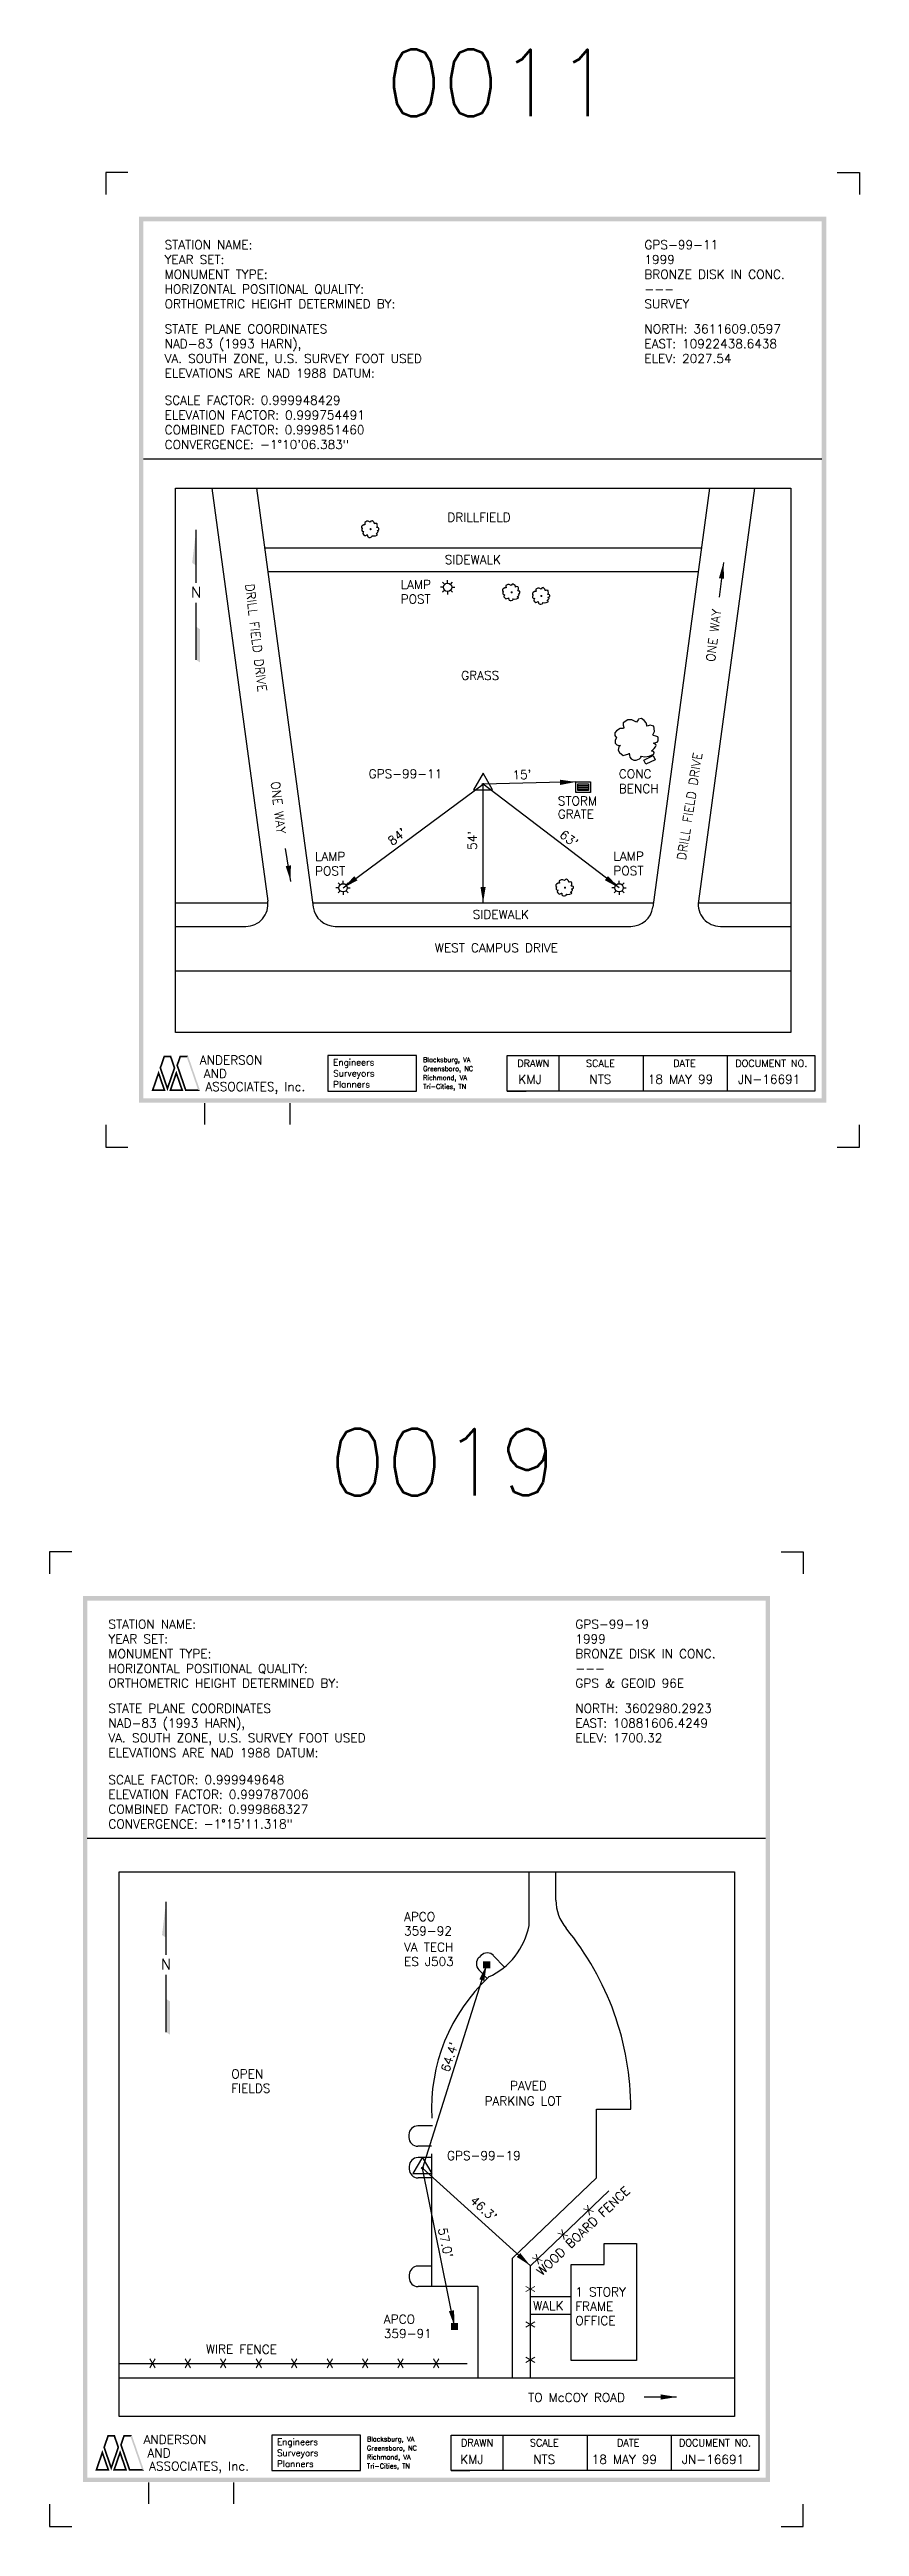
# Model space of a CAD drawing. Extents: x 8 to 108, y -27 to 17.
# Drawn here: x 33.85 to 42.98, y -26.92 to 1.04 of the extents above; entities that cross this region are included whole.
import ezdxf
from ezdxf.enums import TextEntityAlignment as Align

# ---------------------------------------------------------------- set-up
doc = ezdxf.new("R2010")
doc.units = 0
doc.header["$LTSCALE"] = 0.5
doc.header["$MEASUREMENT"] = 0
doc.linetypes.add('CENTER2', pattern=[1.125, 0.75, -0.125, 0.125, -0.125])
doc.layers.get('0').update_dxf_attribs({"linetype": 'CONTINUOUS'})
for name, color, linetype in [('BLDG', 2, 'CONTINUOUS'), ('DWGINFO', 7, 'CONTINUOUS'), ('FENCE', 4, 'CONTINUOUS'), ('MISC', 7, 'CONTINUOUS'), ('MON', 6, 'CONTINUOUS'), ('N-ARROW', 7, 'CONTINUOUS'), ('ROAD', 1, 'CONTINUOUS'), ('SHT1', 1, 'CONTINUOUS'), ('SHT7', 7, 'CONTINUOUS'), ('SHTTRIM', 7, 'CONTINUOUS'), ('TXT1', 1, 'CONTINUOUS'), ('TXT2', 2, 'CONTINUOUS'), ('TXT7', 7, 'CONTINUOUS'), ('UTIL', 7, 'CONTINUOUS')]:
    doc.layers.add(name, color=color, linetype=linetype)
doc.styles.add('SHT', font='romans.shx')
doc.styles.get("Standard").update_dxf_attribs({"font": 'ROMANS'})
doc.dimstyles.get("Standard").update_dxf_attribs({"dimtxt": 0.18, "dimasz": 0.18, "dimexe": 0.18, "dimexo": 0.0625, "dimgap": 0.09, "dimtad": 0, "dimtih": 1, "dimtoh": 1, "dimdec": 4, "dimzin": 0, "dimtxsty": 'STANDARD', "dimcen": 0.09, "dimazin": 3, "dimtfac": 1, "dimtdec": 4, "dimtofl": 0, "dimtmove": 0, "dimatfit": 3, "dimtolj": 1, "dimtzin": 0})

msp = doc.modelspace()

# ---------------------------------------------------------------- texts
at = {"layer": 'FENCE', "linetype": 'CONTINUOUS'}
for rotation, p in [(43.7363, (39.924, -23.348)), (43.7363, (39.635, -23.624)), (43.7363, (39.346, -23.901)), (90, (39.268, -24.239)), (90, (39.268, -24.639)), (90, (39.268, -25.039))]:
    msp.add_text('X', height=0.1, rotation=rotation, dxfattribs=at).set_placement(p, align=Align.MIDDLE)
for p in [(35.005, -25.079), (35.405, -25.079), (35.805, -25.079), (36.205, -25.079), (36.605, -25.079), (37.005, -25.079), (37.405, -25.079), (37.805, -25.079), (38.205, -25.079)]:
    msp.add_text('X', height=0.1, dxfattribs=at).set_placement(p, align=Align.MIDDLE)
at = {"layer": 'MON'}
for s, p in [('GPS-99-11', (37.444, -7.188)), ('GPS-99-19', (38.328, -22.784))]:
    msp.add_text(s, height=0.1, dxfattribs=at).set_placement(p)
at = {"layer": 'MON', "linetype": 'CONTINUOUS'}
for s, rotation, p in [("15'", 2.1457, (39.068, -7.202)), ("84'", 37.9798, (37.711, -7.953)), ("54'", 89.8092, (38.664, -7.998)), ("63'", 322.2997, (39.588, -7.843)), ("64.4'", 71.8649, (38.351, -21.8)), ("46.3'", 317.8896, (38.579, -23.253)), ("57.0'", 282.3293, (38.226, -23.559))]:
    msp.add_text(s, height=0.1, rotation=rotation, dxfattribs=at).set_placement(p)
at = {"layer": 'SHT1', "style": 'SHT'}
for s, p in [('ANDERSON', (35.54, -10.419)), (' AND', (35.515, -10.571)), ('  ASSOCIATES, Inc.', (35.465, -10.719)), ('ANDERSON', (34.906, -25.988)), (' AND', (34.881, -26.139)), ('  ASSOCIATES, Inc.', (34.831, -26.288))]:
    msp.add_text(s, height=0.1, dxfattribs=at).set_placement(p)
at = {"layer": 'SHT7', "color": 7, "style": 'SHT'}
for s, p in [('Blacksburg, VA', (38.059, -10.392)), ('Greensboro, NC', (38.059, -10.493)), ('Richmond, VA', (38.059, -10.594)), ('Tri-Cities, TN', (38.059, -10.695)), ('Blacksburg, VA', (37.425, -25.96)), ('Tri-Cities, TN', (37.425, -26.264)), ('Greensboro, NC', (37.425, -26.062)), ('Richmond, VA', (37.425, -26.163))]:
    msp.add_text(s, height=0.05369, dxfattribs=at).set_placement(p)
at = {"layer": 'SHT7', "style": 'SHT'}
for s, p in [('Surveyors', (37.045, -10.555)), ('Engineers', (37.045, -10.431)), ('Planners', (37.045, -10.679)), ('Engineers', (36.411, -26)), ('Surveyors', (36.411, -26.124)), ('Planners', (36.411, -26.248))]:
    msp.add_text(s, height=0.072, dxfattribs=at).set_placement(p)
for s, p in [('DRAWN', (39.302, -10.446)), ('SCALE', (40.059, -10.446)), ('DATE', (41.006, -10.446)), ('DOCUMENT NO.', (41.985, -10.446)), ('DRAWN', (38.668, -26.015)), ('SCALE', (39.425, -26.015)), ('DATE', (40.372, -26.015)), ('DOCUMENT NO.', (41.351, -26.015))]:
    msp.add_text(s, height=0.08, dxfattribs=at).set_placement(p, align=Align.CENTER)
at = {"layer": 'TXT1'}
for s, p in [('STATION NAME:', (35.143, -1.217)), ('GPS-99-11', (40.555, -1.217)), ('YEAR SET:', (35.143, -1.384)), ('1999', (40.555, -1.384)), ('MONUMENT TYPE:', (35.143, -1.551)), ('HORIZONTAL POSITIONAL QUALITY:', (35.143, -1.717)), ('BRONZE DISK IN CONC.', (40.555, -1.551)), ('---', (40.555, -1.717)), ('ORTHOMETRIC HEIGHT DETERMINED BY:', (35.143, -1.884)), ('SURVEY', (40.555, -1.884)), ('STATE PLANE COORDINATES', (35.143, -2.167)), ('NAD-83 (1993 HARN), ', (35.143, -2.334)), ('NORTH: 3611609.0597', (40.555, -2.167)), ('EAST: 10922438.6438', (40.555, -2.334)), ('VA. SOUTH ZONE, U.S. SURVEY FOOT USED', (35.143, -2.501)), ('ELEV: 2027.54', (40.555, -2.501)), ('ELEVATIONS ARE NAD 1988 DATUM:', (35.143, -2.667)), ('SCALE FACTOR: 0.999948429', (35.143, -2.972)), ('ELEVATION FACTOR: 0.999754491', (35.143, -3.139)), ('COMBINED FACTOR: 0.999851460', (35.143, -3.305)), ('CONVERGENCE: -1%%d10\'06.383"', (35.143, -3.472)), ('KMJ', (39.134, -10.636)), ('NTS', (39.933, -10.636)), ('18 MAY 99', (40.593, -10.636)), ('JN-16691', (41.61, -10.636)), ('STATION NAME:', (34.509, -16.786)), ('GPS-99-19', (39.776, -16.786)), ('YEAR SET:', (34.509, -16.952)), ('MONUMENT TYPE:', (34.509, -17.119)), ('BRONZE DISK IN CONC.', (39.776, -17.119)), ('1999', (39.776, -16.952)), ('HORIZONTAL POSITIONAL QUALITY:', (34.509, -17.286)), ('---', (39.776, -17.286)), ('ORTHOMETRIC HEIGHT DETERMINED BY:', (34.509, -17.452)), ('GPS & GEOID 96E', (39.776, -17.452)), ('STATE PLANE COORDINATES', (34.509, -17.736)), ('NAD-83 (1993 HARN), ', (34.509, -17.902)), ('NORTH: 3602980.2923', (39.776, -17.736)), ('EAST: 10881606.4249', (39.776, -17.902)), ('VA. SOUTH ZONE, U.S. SURVEY FOOT USED', (34.509, -18.069)), ('ELEVATIONS ARE NAD 1988 DATUM:', (34.509, -18.236)), ('ELEV: 1700.32', (39.776, -18.069)), ('SCALE FACTOR: 0.999949648', (34.509, -18.541)), ('ELEVATION FACTOR: 0.999787006', (34.509, -18.707)), ('COMBINED FACTOR: 0.999868327', (34.509, -18.874)), ('CONVERGENCE: -1%%d15\'11.318"', (34.509, -19.041)), ('KMJ', (38.477, -26.212)), ('NTS', (39.3, -26.212)), ('18 MAY 99', (39.96, -26.212)), ('JN-16691', (40.977, -26.212))]:
    msp.add_text(s, height=0.1, dxfattribs=at).set_placement(p)
at = {"layer": 'TXT1', "linetype": 'CONTINUOUS'}
for rotation, p in [(83.0681, (41.348, -5.878)), (276.5551, (36.342, -7.23))]:
    msp.add_text('ONE WAY', height=0.1, rotation=rotation, dxfattribs=at).set_placement(p)
for s, p in [('PARKING LOT', (38.751, -22.167)), ('PAVED', (39.038, -21.994)), ('TO McCOY ROAD', (39.243, -25.513))]:
    msp.add_text(s, height=0.1, dxfattribs=at).set_placement(p)
at = {"layer": 'TXT2'}
for s, p in [('0011', (37.632, 0.286)), ('0019', (36.998, -15.282))]:
    msp.add_text(s, height=0.75, dxfattribs=at).set_placement(p)
at = {"layer": 'TXT2', "linetype": 'CONTINUOUS'}
for rotation, p in [(276.7453, (36.053, -4.999)), (81.1678, (41.019, -8.118))]:
    msp.add_text('DRILL FIELD DRIVE', height=0.1, rotation=rotation, dxfattribs=at).set_placement(p)
for s, p in [('WEST CAMPUS DRIVE', (38.191, -9.152)), ('1 STORY', (39.775, -24.322)), ('OFFICE', (39.775, -24.646)), ('FRAME', (39.775, -24.484))]:
    msp.add_text(s, height=0.1, dxfattribs=at).set_placement(p)
at = {"layer": 'TXT7', "linetype": 'CONTINUOUS'}
for s, p in [('DRILLFIELD', (38.331, -4.293)), ('SIDEWALK', (38.303, -4.771)), ('LAMP', (37.805, -5.052)), ('POST', (37.805, -5.216)), ('GRASS', (38.488, -6.078)), ('CONC', (40.266, -7.189)), ('BENCH', (40.266, -7.355)), ('STORM', (39.578, -7.494)), ('GRATE', (39.578, -7.643)), ('LAMP', (36.84, -8.121)), ('LAMP', (40.205, -8.118)), ('POST', (36.84, -8.285)), ('POST', (40.205, -8.282)), ('SIDEWALK', (38.619, -8.776)), ('APCO', (37.843, -20.086)), ('VA TECH', (37.843, -20.431)), ('359-92', (37.843, -20.248)), ('ES J503', (37.843, -20.593)), ('OPEN', (35.895, -21.862)), ('FIELDS', (35.895, -22.024)), ('APCO', (37.616, -24.63)), ('359-91', (37.616, -24.792))]:
    msp.add_text(s, height=0.1, dxfattribs=at).set_placement(p)
for s, rotation, p in [('WOOD BOARD FENCE', 43.5366, (39.397, -24.097)), ('WALK', 359.7559, (39.299, -24.476)), ('WIRE FENCE', 359.7559, (35.609, -24.967))]:
    msp.add_text(s, height=0.1, rotation=rotation, dxfattribs=at).set_placement(p)

# ---------------------------------------------------------------- blocks, each defined once
blk = doc.blocks.new('DWGINFO')
for p, q in [((2.602, 1.704), (2.602, 2.004)), ((3.802, 1.704), (3.802, 2.004))]:
    blk.add_line(p, q)
at = {"flags": 2}
blk.add_attdef('DWGNAME', text='', height=0.1, dxfattribs=at).set_placement((2.502, 1.804), align=Align.RIGHT)
blk.add_attdef('DWGEDITDATE', text='', height=0.1, dxfattribs=at).set_placement((3.202, 1.804), align=Align.CENTER)
blk.add_attdef('DWGBY', (3.902, 1.804), '', height=0.1, dxfattribs=at)
blk = doc.blocks.new('NEWLOGOSOLID', base_point=(1, 1))
for points in [[(1, 1), (1.066356, 1.0475), (1.2, 1.580842), (1.2, 1.435632)], [(1.2, 1.580842), (1.2, 1.435632), (1.4, 1), (1.333644, 1.0475)], [(1.225, 1.653447), (1.275, 1.653447), (1.344328, 2), (1.377972, 1.9525)], [(1.45, 1), (1.45, 1.145211), (1.225, 1.653447), (1.275, 1.653447)], [(1.344328, 2), (1.377972, 1.9525), (1.555672, 2), (1.522028, 1.9525)], [(1.675, 1.653447), (1.625, 1.653447), (1.45, 1), (1.45, 1.145211)], [(1.5, 1), (1.566356, 1.0475), (1.7, 1.580842), (1.7, 1.435632)], [(1.555672, 2), (1.522028, 1.9525), (1.675, 1.653447), (1.625, 1.653447)], [(1.7, 1.726053), (1.75, 1.726053), (1.794328, 2), (1.827972, 1.9525)], [(1.95, 1), (1.983644, 1.0475), (1.7, 1.726053), (1.75, 1.726053)], [(1.7, 1.580842), (1.7, 1.435632), (1.9, 1), (1.833644, 1.0475)], [(1.794328, 2), (1.827972, 1.9525), (2.030672, 2), (1.997028, 1.9525)], [(2.030672, 2), (1.997028, 1.9525), (2.375, 1), (2.308644, 1.0475)], [(1.4, 1), (1.333644, 1.0475), (1, 1), (1.066356, 1.0475)], [(1.9, 1), (1.833644, 1.0475), (1.5, 1), (1.566356, 1.0475)], [(2.375, 1), (2.308644, 1.0475), (1.95, 1), (1.983644, 1.0475)]]:
    blk.add_solid(points)
blk = doc.blocks.new('SP-HORIZ')
blk.add_lwpolyline([(0, 0.062), (-0.054, -0.031), (0.054, -0.031)], close=True)
at = {"const_width": 0.005}
blk.add_lwpolyline([(-0.002, 0, 1), (0.002, 0, 1)], format="xyb", close=True, dxfattribs=at)
blk.add_circle((0, 0), 0.005)
blk = doc.blocks.new('SP-PPOLE')
blk.add_solid([(-0.04, -0.04), (-0.04, 0.04), (0.04, -0.04), (0.04, 0.04)])
blk = doc.blocks.new('N-ARROW')
for p, q in [((0, 0.14), (0, 0.94)), ((0, -1.02), (0, -0.16))]:
    blk.add_line(p, q)
for points in [[(0, 0.4), (-0.06, 0.44), (0, 0.94)], [(0, -1.02), (0.06, -1.06), (0, -0.52), (0.06, -0.56)]]:
    blk.add_solid(points)
blk.add_text('N', height=0.16).set_placement((0, 0), align=Align.MIDDLE)
blk = doc.blocks.new('SP-LIGHT')
for p, q in [((-0.046875, 0), (-0.08, 0)), ((-0.033308, 0.033308), (-0.056731, 0.056731)), ((0, 0.047105), (0, 0.08023)), ((0.033146, 0.033146), (0.056569, 0.056569)), ((0.046875, 0), (0.08, 0)), ((-0.033146, -0.033146), (-0.056569, -0.056569)), ((0, -0.046875), (0, -0.08)), ((0.033146, -0.033146), (0.056569, -0.056569))]:
    blk.add_line(p, q)
blk.add_circle((0, 0), 0.046875)

# ---------------------------------------------------------------- linework, layer by layer
at = {"color": 4}
for points in [[(37.463, -4.299), (37.44, -4.288), (37.424, -4.288), (37.402, -4.301), (37.402, -4.312), (37.405, -4.322), (37.403, -4.328), (37.389, -4.328), (37.372, -4.338), (37.365, -4.346), (37.365, -4.359), (37.372, -4.37), (37.372, -4.37), (37.367, -4.38), (37.367, -4.394), (37.374, -4.402), (37.383, -4.404), (37.391, -4.404), (37.383, -4.41), (37.379, -4.425), (37.385, -4.436), (37.402, -4.449), (37.413, -4.447), (37.428, -4.441), (37.429, -4.439), (37.433, -4.457), (37.439, -4.465), (37.45, -4.47), (37.461, -4.47), (37.476, -4.465), (37.483, -4.457), (37.481, -4.452), (37.483, -4.452), (37.5, -4.454), (37.52, -4.452), (37.54, -4.444), (37.542, -4.436), (37.539, -4.431), (37.529, -4.428), (37.531, -4.428), (37.542, -4.417), (37.548, -4.41), (37.551, -4.404), (37.55, -4.399), (37.544, -4.396), (37.539, -4.394), (37.555, -4.388), (37.561, -4.383), (37.561, -4.37), (37.559, -4.365), (37.55, -4.362), (37.539, -4.359), (37.537, -4.357), (37.544, -4.341), (37.542, -4.328), (37.54, -4.317), (37.535, -4.314), (37.524, -4.312), (37.514, -4.314), (37.509, -4.317), (37.509, -4.317), (37.509, -4.312), (37.505, -4.301), (37.496, -4.291), (37.485, -4.283), (37.472, -4.285), (37.47, -4.288)], [(39.053, -5.012), (39.031, -5.001), (39.015, -5.001), (38.992, -5.014), (38.992, -5.025), (38.996, -5.036), (38.994, -5.041), (38.979, -5.041), (38.963, -5.051), (38.955, -5.059), (38.955, -5.073), (38.963, -5.083), (38.963, -5.083), (38.957, -5.094), (38.957, -5.107), (38.965, -5.115), (38.974, -5.118), (38.981, -5.118), (38.974, -5.123), (38.97, -5.139), (38.976, -5.149), (38.992, -5.162), (39.003, -5.16), (39.018, -5.155), (39.02, -5.152), (39.024, -5.17), (39.029, -5.178), (39.04, -5.184), (39.052, -5.184), (39.066, -5.178), (39.074, -5.17), (39.072, -5.165), (39.074, -5.165), (39.09, -5.168), (39.111, -5.165), (39.131, -5.157), (39.133, -5.149), (39.129, -5.144), (39.12, -5.141), (39.122, -5.141), (39.133, -5.131), (39.138, -5.123), (39.142, -5.118), (39.14, -5.112), (39.135, -5.11), (39.129, -5.107), (39.146, -5.102), (39.151, -5.096), (39.151, -5.083), (39.15, -5.078), (39.14, -5.075), (39.129, -5.073), (39.127, -5.07), (39.135, -5.054), (39.133, -5.041), (39.131, -5.03), (39.126, -5.028), (39.114, -5.025), (39.105, -5.028), (39.1, -5.03), (39.1, -5.03), (39.1, -5.025), (39.096, -5.014), (39.087, -5.004), (39.076, -4.996), (39.063, -4.999), (39.061, -5.001)], [(39.39, -5.053), (39.368, -5.042), (39.351, -5.042), (39.329, -5.055), (39.329, -5.066), (39.333, -5.076), (39.331, -5.082), (39.316, -5.082), (39.299, -5.092), (39.292, -5.1), (39.292, -5.113), (39.299, -5.124), (39.299, -5.124), (39.294, -5.135), (39.294, -5.148), (39.301, -5.156), (39.31, -5.158), (39.318, -5.158), (39.31, -5.164), (39.307, -5.179), (39.312, -5.19), (39.329, -5.203), (39.34, -5.201), (39.355, -5.195), (39.357, -5.193), (39.36, -5.211), (39.366, -5.219), (39.377, -5.224), (39.388, -5.224), (39.403, -5.219), (39.41, -5.211), (39.408, -5.206), (39.41, -5.206), (39.427, -5.209), (39.447, -5.206), (39.468, -5.198), (39.469, -5.19), (39.466, -5.185), (39.456, -5.182), (39.458, -5.182), (39.469, -5.172), (39.475, -5.164), (39.479, -5.158), (39.477, -5.153), (39.471, -5.15), (39.466, -5.148), (39.482, -5.142), (39.488, -5.137), (39.488, -5.124), (39.486, -5.119), (39.477, -5.116), (39.466, -5.113), (39.464, -5.111), (39.471, -5.095), (39.469, -5.082), (39.468, -5.071), (39.462, -5.068), (39.451, -5.066), (39.442, -5.068), (39.436, -5.071), (39.436, -5.071), (39.436, -5.066), (39.432, -5.055), (39.423, -5.045), (39.412, -5.037), (39.399, -5.039), (39.397, -5.042)], [(40.466, -6.555), (40.411, -6.529), (40.369, -6.529), (40.314, -6.562), (40.314, -6.588), (40.323, -6.614), (40.318, -6.628), (40.281, -6.628), (40.24, -6.654), (40.221, -6.674), (40.221, -6.707), (40.24, -6.733), (40.24, -6.733), (40.226, -6.76), (40.226, -6.793), (40.244, -6.813), (40.267, -6.819), (40.286, -6.819), (40.267, -6.832), (40.258, -6.872), (40.272, -6.899), (40.314, -6.932), (40.341, -6.925), (40.378, -6.912), (40.383, -6.905), (40.392, -6.951), (40.406, -6.971), (40.434, -6.984), (40.462, -6.984), (40.499, -6.971), (40.517, -6.951), (40.513, -6.938), (40.517, -6.938), (40.559, -6.945), (40.61, -6.938), (40.661, -6.918), (40.665, -6.899), (40.656, -6.885), (40.633, -6.879), (40.637, -6.879), (40.665, -6.852), (40.679, -6.832), (40.688, -6.819), (40.684, -6.806), (40.67, -6.799), (40.656, -6.793), (40.698, -6.78), (40.711, -6.766), (40.711, -6.733), (40.707, -6.72), (40.684, -6.714), (40.656, -6.707), (40.651, -6.7), (40.67, -6.661), (40.665, -6.628), (40.661, -6.601), (40.647, -6.595), (40.619, -6.588), (40.596, -6.595), (40.582, -6.601), (40.582, -6.601), (40.582, -6.588), (40.573, -6.562), (40.55, -6.535), (40.522, -6.515), (40.489, -6.522), (40.485, -6.529)], [(39.655, -8.344), (39.633, -8.333), (39.616, -8.333), (39.594, -8.347), (39.594, -8.357), (39.598, -8.368), (39.596, -8.373), (39.581, -8.373), (39.564, -8.384), (39.557, -8.392), (39.557, -8.405), (39.564, -8.415), (39.564, -8.415), (39.559, -8.426), (39.559, -8.439), (39.566, -8.447), (39.575, -8.45), (39.583, -8.45), (39.575, -8.455), (39.572, -8.471), (39.577, -8.481), (39.594, -8.495), (39.605, -8.492), (39.62, -8.487), (39.622, -8.484), (39.625, -8.503), (39.631, -8.51), (39.642, -8.516), (39.653, -8.516), (39.668, -8.51), (39.675, -8.503), (39.673, -8.497), (39.675, -8.497), (39.692, -8.5), (39.712, -8.497), (39.733, -8.489), (39.735, -8.481), (39.731, -8.476), (39.722, -8.473), (39.723, -8.473), (39.735, -8.463), (39.74, -8.455), (39.744, -8.45), (39.742, -8.444), (39.736, -8.442), (39.731, -8.439), (39.747, -8.434), (39.753, -8.429), (39.753, -8.415), (39.751, -8.41), (39.742, -8.407), (39.731, -8.405), (39.729, -8.402), (39.736, -8.386), (39.735, -8.373), (39.733, -8.362), (39.727, -8.36), (39.716, -8.357), (39.707, -8.36), (39.701, -8.362), (39.701, -8.362), (39.701, -8.357), (39.698, -8.347), (39.688, -8.336), (39.677, -8.328), (39.664, -8.331), (39.662, -8.333)]]:
    msp.add_lwpolyline(points, close=True, dxfattribs=at)
at = {"color": 4, "const_width": 0.012}
for points in [[(37.46, -4.377, 1), (37.472, -4.377, 1)], [(39.051, -5.09, 1), (39.063, -5.09, 1)], [(39.387, -5.131, 1), (39.399, -5.131, 1)], [(39.652, -8.423, 1), (39.664, -8.423, 1)]]:
    msp.add_lwpolyline(points, format="xyb", close=True, dxfattribs=at)
at = {"layer": 'BLDG', "linetype": 'CONTINUOUS'}
msp.add_lwpolyline([(40.466, -23.725), (40.466, -25.045), (39.727, -25.045), (39.727, -23.961), (40.1, -23.961)], dxfattribs=at)
at = {"layer": 'FENCE', "linetype": 'CONTINUOUS'}
for p, q in [((39.268, -23.976), (40.152, -23.13)), ((39.268, -25.241), (39.268, -23.976)), ((34.631, -25.079), (38.555, -25.079))]:
    msp.add_line(p, q, dxfattribs=at)
at = {"layer": 'MISC', "linetype": 'CONTINUOUS'}
for p, q in [((36.271, -4.589), (41.199, -4.589)), ((36.307, -4.855), (41.163, -4.855)), ((39.803, -7.269), (39.925, -7.269)), ((39.803, -7.289), (39.925, -7.289)), ((39.803, -7.309), (39.925, -7.309)), ((35.265, -8.594), (36.308, -8.594)), ((36.813, -8.594), (40.657, -8.594)), ((41.162, -8.594), (42.205, -8.594)), ((38.781, -20.734), (38.687, -20.637)), ((38.711, -20.474), (38.689, -20.496)), ((38.977, -20.605), (38.853, -20.477)), ((37.899, -22.498), (37.899, -22.528)), ((38.164, -22.398), (37.999, -22.398)), ((38.153, -22.628), (37.999, -22.628)), ((37.902, -22.855), (37.902, -22.885)), ((38.156, -22.755), (38.002, -22.755)), ((38.156, -22.985), (38.002, -22.985)), ((38.156, -23.981), (38.002, -23.981)), ((37.902, -24.081), (37.902, -24.112)), ((38.156, -24.212), (38.002, -24.212)), ((39.727, -24.327), (39.268, -24.327)), ((39.727, -24.527), (39.268, -24.527))]:
    msp.add_line(p, q, dxfattribs=at)
for points in [[(40.548, -6.984), (40.654, -6.933), (40.676, -6.98), (40.57, -7.031)], [(39.783, -7.23), (39.945, -7.23), (39.945, -7.348), (39.783, -7.348)], [(39.803, -7.25), (39.925, -7.25), (39.925, -7.328), (39.803, -7.328)]]:
    msp.add_lwpolyline(points, close=True, dxfattribs=at)
for centre, start, end in [((38.759, -20.567), 134.1121, 224.1121), ((38.781, -20.546), 44.1121, 134.1121), ((37.999, -22.498), 90, 180), ((37.999, -22.528), 180, 270), ((38.002, -22.855), 90, 180), ((38.002, -22.885), 180, 270), ((38.002, -24.081), 90, 180), ((38.002, -24.112), 180, 270)]:
    msp.add_arc(centre, 0.1, start, end, dxfattribs=at)
at = {"layer": 'ROAD', "linetype": 'CONTINUOUS'}
for p, q in [((35.675, -3.913), (36.306, -8.576)), ((36.18, -3.913), (36.82, -8.643)), ((41.29, -3.913), (40.65, -8.643)), ((41.795, -3.913), (41.164, -8.576)), ((35.265, -8.86), (36.059, -8.86)), ((37.068, -8.86), (40.402, -8.86)), ((41.411, -8.86), (42.205, -8.86)), ((35.265, -9.36), (42.205, -9.36)), ((39.253, -20.137), (39.253, -19.532)), ((39.557, -19.85), (39.557, -19.532)), ((40.014, -22.985), (40.014, -22.209)), ((40.014, -22.209), (40.402, -22.209)), ((38.156, -24.212), (38.156, -22.712)), ((39.068, -23.89), (40.014, -22.985)), ((39.068, -25.241), (39.068, -23.89)), ((38.674, -24.212), (38.156, -24.212)), ((38.674, -24.212), (38.674, -25.241)), ((34.631, -25.241), (41.571, -25.241))]:
    msp.add_line(p, q, dxfattribs=at)
for points in [[(35.265, -3.913), (42.205, -3.913), (42.205, -10.059), (35.265, -10.059)], [(34.631, -19.532), (41.571, -19.532), (41.571, -25.677), (34.631, -25.677)]]:
    msp.add_lwpolyline(points, close=True, dxfattribs=at)
for centre, radius, start, end in [((36.059, -8.61), 0.25, 270, 7.7051), ((37.068, -8.61), 0.25, 187.7051, 270), ((40.402, -8.61), 0.25, 270, 352.2949), ((41.411, -8.61), 0.25, 172.2949, 270), ((40.057, -19.85), 0.5, 180, 219.3321), ((38.461, -19.984), 0.807, 294.6624, 349.0737), ((37.174, -22.213), 3.228, 0.0811, 39.3321), ((40.194, -22.207), 2.041, 133.1601, 182.9091)]:
    msp.add_arc(centre, radius, start, end, dxfattribs=at)
at = {"layer": 'SHT1'}
for p, q in [((39.595, -10.719), (39.595, -10.319)), ((40.545, -10.719), (40.545, -10.319)), ((41.493, -10.719), (41.493, -10.319)), ((38.961, -26.288), (38.961, -25.888)), ((39.911, -26.288), (39.911, -25.888)), ((40.859, -26.288), (40.859, -25.888))]:
    msp.add_line(p, q, dxfattribs=at)
for points in [[(36.985, -10.719), (37.985, -10.719), (37.985, -10.319), (36.985, -10.319), (36.985, -10.719)], [(39.008, -10.319), (39.008, -10.319), (39.179, -10.319)], [(39.008, -10.719), (39.221, -10.719)], [(36.351, -26.288), (37.351, -26.288), (37.351, -25.888), (36.351, -25.888), (36.351, -26.288)], [(38.375, -25.888), (38.375, -25.888), (38.545, -25.888)], [(38.375, -26.288), (38.587, -26.288)]]:
    msp.add_lwpolyline(points, dxfattribs=at)
for points in [[(39.008, -10.319), (42.478, -10.319), (42.478, -10.719), (39.008, -10.719)], [(38.375, -25.888), (41.844, -25.888), (41.844, -26.288), (38.375, -26.288)]]:
    msp.add_lwpolyline(points, close=True, dxfattribs=at)
for points in [[(34.855, -0.851), (42.605, -0.851), (34.855, -0.901), (42.605, -0.901)], [(34.855, -0.901), (34.905, -0.901), (34.855, -10.801), (34.905, -10.801)], [(42.555, -0.901), (42.605, -0.901), (42.555, -10.801), (42.605, -10.801)], [(34.855, -10.801), (42.605, -10.801), (34.855, -10.851), (42.605, -10.851)], [(34.221, -16.419), (41.971, -16.419), (34.221, -16.469), (41.971, -16.469)], [(34.221, -16.469), (34.271, -16.469), (34.221, -26.369), (34.271, -26.369)], [(41.921, -16.469), (41.971, -16.469), (41.921, -26.369), (41.971, -26.369)], [(34.221, -26.369), (41.971, -26.369), (34.221, -26.419), (41.971, -26.419)]]:
    msp.add_solid(points, dxfattribs=at)
at = {"layer": 'SHTTRIM'}
for p, q in [((34.48, -0.351), (34.48, -0.601)), ((34.73, -0.351), (34.48, -0.351)), ((42.73, -0.351), (42.98, -0.351)), ((42.98, -0.351), (42.98, -0.601)), ((34.096, -15.919), (33.846, -15.919)), ((33.846, -15.919), (33.846, -16.169)), ((42.096, -15.919), (42.346, -15.919)), ((42.346, -15.919), (42.346, -16.169))]:
    msp.add_line(p, q, dxfattribs=at)
for points in [[(34.48, -11.101), (34.48, -11.351), (34.73, -11.351)], [(42.73, -11.351), (42.98, -11.351), (42.98, -11.101)], [(33.846, -26.669), (33.846, -26.919), (34.096, -26.919)], [(42.096, -26.919), (42.346, -26.919), (42.346, -26.669)]]:
    msp.add_lwpolyline(points, dxfattribs=at)
at = {"layer": 'TXT1'}
for p, q in [((34.905, -3.583), (42.555, -3.583)), ((34.271, -19.151), (41.921, -19.151))]:
    msp.add_line(p, q, dxfattribs=at)
at = {"layer": 'TXT2', "linetype": 'CONTINUOUS'}
for p, q in [((40.1, -23.961), (40.1, -23.725)), ((40.1, -23.725), (40.466, -23.725))]:
    msp.add_line(p, q, dxfattribs=at)

# ---------------------------------------------------------------- block references
at = {"layer": 'DWGINFO', "xscale": 0.8, "yscale": 0.8, "zscale": 0.8}
for p in [(33.517, -12.459), (32.883, -28.028)]:
    msp.add_blockref('DWGINFO', p, dxfattribs=at)
at = {"layer": 'MISC', "linetype": 'CONTINUOUS'}
for p in [(38.775, -20.581), (38.414, -24.661)]:
    msp.add_blockref('SP-PPOLE', p, dxfattribs=at)
at = {"layer": 'MON', "linetype": 'CONTINUOUS', "xscale": 2, "yscale": 2, "zscale": 2}
for p in [(38.735, -7.256), (38.051, -22.874)]:
    msp.add_blockref('SP-HORIZ', p, dxfattribs=at)
at = {"layer": 'N-ARROW', "linetype": 'CENTER2', "xscale": 0.75, "yscale": 0.75, "zscale": 0.75}
for p in [(35.499, -5.088), (35.159, -20.574)]:
    msp.add_blockref('N-ARROW', p, dxfattribs=at)
at = {"layer": 'SHT1', "xscale": 0.4, "yscale": 0.4, "zscale": 0.4}
for p in [(34.995, -10.719), (34.361, -26.288)]:
    msp.add_blockref('NEWLOGOSOLID', p, dxfattribs=at)
at = {"layer": 'UTIL', "linetype": 'CONTINUOUS'}
for p in [(38.335, -5.033), (37.156, -8.425), (40.269, -8.425)]:
    msp.add_blockref('SP-LIGHT', p, dxfattribs=at)

msp.set_redraw_order([(e.dxf.handle, doc.entitydb.next_handle()) for e in msp.query("TEXT MTEXT ATTDEF DIMENSION ARC_DIMENSION")])  # texts and dimensions are drawn at this point

# ---------------------------------------------------------------- leaders
at = {"layer": 'MON', "linetype": 'CONTINUOUS'}
for points in [[(37.156, -8.425), (38.735, -7.256)], [(38.735, -8.594), (38.735, -7.256)], [(39.783, -7.23), (38.735, -7.256)], [(40.269, -8.425), (38.735, -7.256)], [(38.775, -20.581), (38.051, -22.874)], [(39.268, -23.976), (38.051, -22.874)], [(38.414, -24.661), (38.051, -22.874)]]:
    msp.add_leader(points, dimstyle='STANDARD', dxfattribs=at)
at = {"layer": 'TXT1', "linetype": 'CONTINUOUS'}
for points in [[(41.446, -4.755), (41.399, -5.144)], [(36.566, -8.354), (36.507, -7.983)], [(40.918, -25.458), (40.553, -25.458)]]:
    msp.add_leader(points, dimstyle='STANDARD', dxfattribs=at)

doc.saveas('drawing.dxf')
